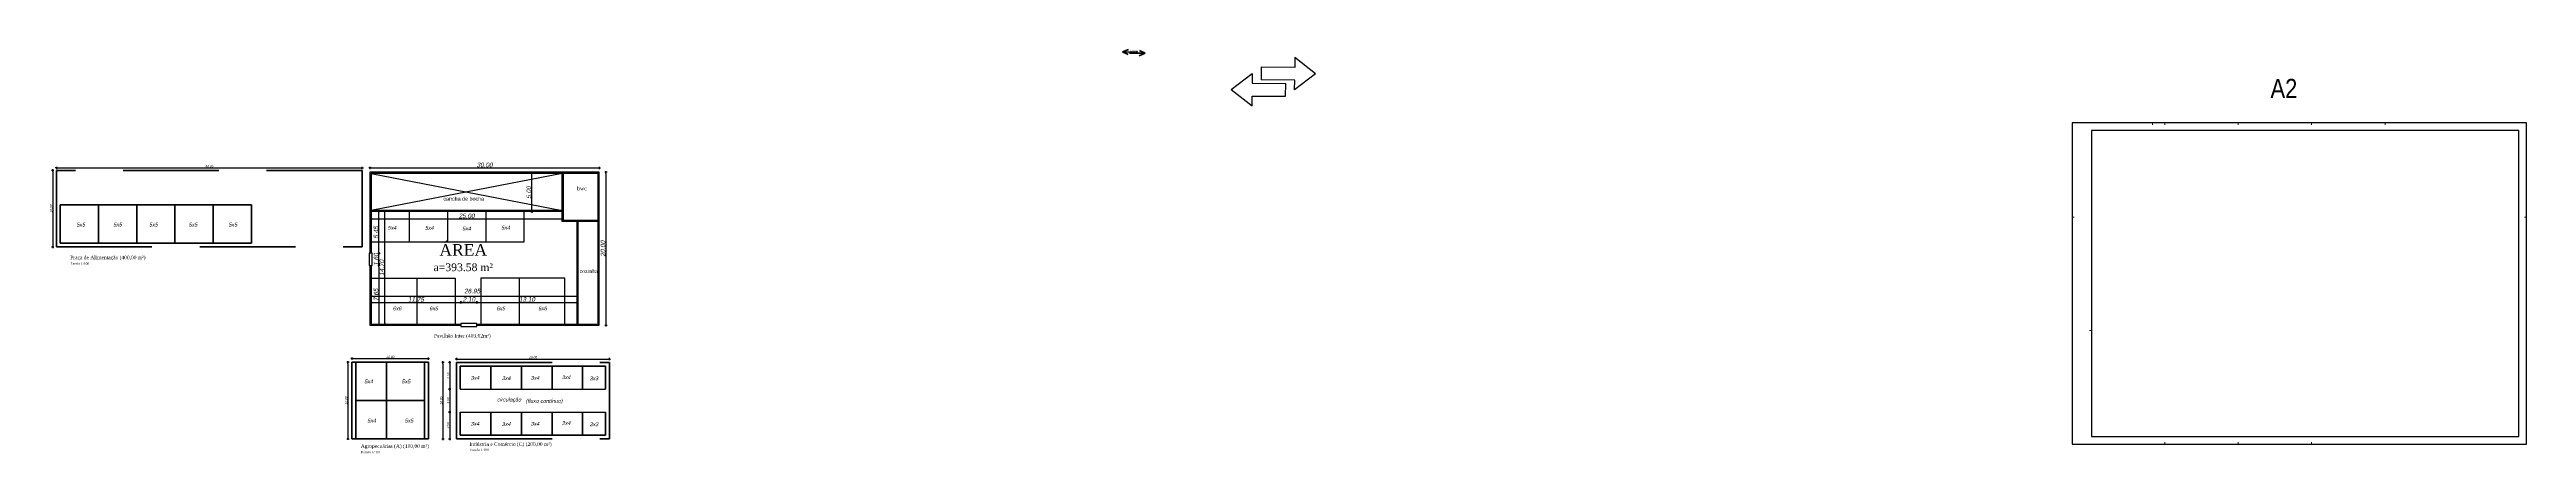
# Model space of a CAD drawing. Header units: metres. Extents: x 2113 to 5678, y -2764 to 956.
# Drawn here: x 3999.4 to 4323.4, y -1654.8 to -1602 of the extents above; entities that cross this region are included whole.
import ezdxf

# ---------------------------------------------------------------- set-up
doc = ezdxf.new("R2010")
doc.units = ezdxf.units.M
doc.header["$MEASUREMENT"] = 0
doc.linetypes.add('DASHED2', pattern=[0.375, 0.25, -0.125])
for name, color, linetype in [('COTASOK', 1, 'Continuous'), ('HACHURAS', 8, 'Continuous'), ('PAREDE', 7, 'Continuous'), ('TELHADO', 6, 'Continuous'), ('TextoÁreas', 7, 'Continuous')]:
    doc.layers.add(name, color=color, linetype=linetype)
doc.layers.add('Marcas Prancha', color=254, linetype='Continuous', lineweight=5)
doc.styles.add('JEF', font='times.ttf', dxfattribs={"height": 0.3})
doc.styles.add('ROMANS', font='romans.shx')
doc.styles.get("Standard").update_dxf_attribs({"font": 'arial.ttf'})
doc.styles.add('TimesNewRoman', font='times.ttf')
doc.styles.add('util2000', font='arial.ttf', dxfattribs={"oblique": 12.000028})
doc.dimstyles.new('int_1-50_m_MS_50', dxfattribs={"dimscale": 0.05, "dimtxt": 3, "dimasz": 1.5, "dimexe": 1, "dimexo": 0, "dimgap": 0.75, "dimtad": 1, "dimzin": 1, "dimdsep": 46, "dimtxsty": 'util2000', "dimblk": '_U2_SETA01', "dimcen": 1.5, "dimse1": 1, "dimse2": 1, "dimclrd": 1, "dimclre": 1, "dimclrt": 1, "dimazin": 3, "dimtfac": 1, "dimtix": 1, "dimtmove": 1, "dimatfit": 3, "dimldrblk": '_U2_SETA02', "dimfxl": 1, "dimtzin": 12, "dimarcsym": 0})

# ---------------------------------------------------------------- blocks, each defined once
blk = doc.blocks.new('_U2_SETA01')
at = {"color": 0}
for p, q in [((-1, 0), (1, 0)), ((0, -1), (0, 1))]:
    blk.add_line(p, q, dxfattribs=at)
blk.add_line((-0.5, -0.5), (0.5, 0.5))
blk = doc.blocks.new('*D341')
at = {"layer": 'Defpoints', "color": 0, "ltscale": 0.3, "transparency": 16777216}
for p in [(4041.31, -1618.04), (4071.32, -1617.47), (4071.32, -1618.04)]:
    blk.add_point(p, dxfattribs=at)
at = {"layer": 'PAREDE', "color": 1, "lineweight": -2, "ltscale": 0.3, "transparency": 16777216}
blk.add_line((4041.46, -1617.47), (4071.17, -1617.47), dxfattribs=at)
at = {"layer": 'PAREDE', "color": 1, "lineweight": -2, "ltscale": 0.3, "transparency": 16777216, "xscale": 0.15, "yscale": 0.15, "zscale": 0.15, "rotation": 180}
blk.add_blockref('_U2_SETA01', (4041.31, -1617.47), dxfattribs=at)
at = {"layer": 'PAREDE', "color": 1, "lineweight": -2, "ltscale": 0.3, "transparency": 16777216, "xscale": 0.15, "yscale": 0.15, "zscale": 0.15}
blk.add_blockref('_U2_SETA01', (4071.32, -1617.47), dxfattribs=at)
at = {"layer": 'PAREDE', "color": 1, "ltscale": 0.3, "transparency": 16777216, "insert": (4056.32, -1617.09), "char_height": 0.3, "attachment_point": 5, "style": 'util2000'}
blk.add_mtext('{\\H2x;30.00}', dxfattribs=at)
blk = doc.blocks.new('_U2_SETA02')
blk.add_solid([(-1, -0.2), (0, 0), (-1, 0.2)])
blk = doc.blocks.new('*D515')
at = {"layer": 'Defpoints', "color": 0, "ltscale": 0.3, "transparency": 16777216}
for p in [(4041.62, -1630.24), (4041.46, -1637.89), (4042.5, -1637.89)]:
    blk.add_point(p, dxfattribs=at)
at = {"layer": 'PAREDE', "color": 1, "lineweight": -2, "ltscale": 0.3, "transparency": 16777216}
blk.add_line((4042.5, -1630.39), (4042.5, -1637.74), dxfattribs=at)
at = {"layer": 'PAREDE', "color": 1, "lineweight": -2, "ltscale": 0.3, "transparency": 16777216, "xscale": 0.15, "yscale": 0.15, "zscale": 0.15}
for p, rotation in [((4042.5, -1630.24), 90), ((4042.5, -1637.89), 270)]:
    blk.add_blockref('_U2_SETA01', p, dxfattribs=dict(at, rotation=rotation))
at = {"layer": 'PAREDE', "color": 1, "ltscale": 0.3, "transparency": 16777216, "insert": (4042.12, -1634.07), "char_height": 0.3, "attachment_point": 5, "rotation": 90, "style": 'util2000'}
blk.add_mtext('{\\H2x;7.65}', dxfattribs=at)
blk = doc.blocks.new('*D516')
at = {"layer": 'Defpoints', "color": 0, "ltscale": 0.3, "transparency": 16777216}
for p in [(4041.62, -1628.64), (4042.5, -1628.64), (4041.62, -1630.24)]:
    blk.add_point(p, dxfattribs=at)
at = {"layer": 'PAREDE', "color": 1, "lineweight": -2, "ltscale": 0.3, "transparency": 16777216}
for p, q in [((4042.5, -1628.49), (4042.5, -1628.34)), ((4042.5, -1630.24), (4042.5, -1628.64)), ((4042.5, -1630.39), (4042.5, -1630.54))]:
    blk.add_line(p, q, dxfattribs=at)
at = {"layer": 'PAREDE', "color": 1, "lineweight": -2, "ltscale": 0.3, "transparency": 16777216, "xscale": 0.15, "yscale": 0.15, "zscale": 0.15}
for p, rotation in [((4042.5, -1628.64), 270), ((4042.5, -1630.24), 90)]:
    blk.add_blockref('_U2_SETA01', p, dxfattribs=dict(at, rotation=rotation))
at = {"layer": 'PAREDE', "color": 1, "ltscale": 0.3, "transparency": 16777216, "insert": (4042.12, -1629.44), "char_height": 0.3, "attachment_point": 5, "rotation": 90, "style": 'util2000'}
blk.add_mtext('{\\H2x;1.60}', dxfattribs=at)
blk = doc.blocks.new('*D517')
at = {"layer": 'Defpoints', "color": 0, "ltscale": 0.3, "transparency": 16777216}
for p in [(4041.62, -1623.19), (4042.5, -1623.19), (4041.62, -1628.64)]:
    blk.add_point(p, dxfattribs=at)
at = {"layer": 'PAREDE', "color": 1, "lineweight": -2, "ltscale": 0.3, "transparency": 16777216}
blk.add_line((4042.5, -1628.49), (4042.5, -1623.34), dxfattribs=at)
at = {"layer": 'PAREDE', "color": 1, "lineweight": -2, "ltscale": 0.3, "transparency": 16777216, "xscale": 0.15, "yscale": 0.15, "zscale": 0.15}
for p, rotation in [((4042.5, -1623.19), 90), ((4042.5, -1628.64), 270)]:
    blk.add_blockref('_U2_SETA01', p, dxfattribs=dict(at, rotation=rotation))
at = {"layer": 'PAREDE', "color": 1, "ltscale": 0.3, "transparency": 16777216, "insert": (4042.12, -1625.92), "char_height": 0.3, "attachment_point": 5, "rotation": 90, "style": 'util2000'}
blk.add_mtext('{\\H2x;5.45}', dxfattribs=at)
blk = doc.blocks.new('*D342')
at = {"layer": 'Defpoints', "color": 0, "ltscale": 0.3, "transparency": 16777216}
for p in [(4071.32, -1618.04), (4071.35, -1638.04), (4072.18, -1638.04)]:
    blk.add_point(p, dxfattribs=at)
at = {"layer": 'PAREDE', "color": 1, "lineweight": -2, "ltscale": 0.3, "transparency": 16777216}
blk.add_line((4072.18, -1618.19), (4072.18, -1637.89), dxfattribs=at)
at = {"layer": 'PAREDE', "color": 1, "lineweight": -2, "ltscale": 0.3, "transparency": 16777216, "xscale": 0.15, "yscale": 0.15, "zscale": 0.15}
for p, rotation in [((4072.18, -1618.04), 90), ((4072.18, -1638.04), 270)]:
    blk.add_blockref('_U2_SETA01', p, dxfattribs=dict(at, rotation=rotation))
at = {"layer": 'PAREDE', "color": 1, "ltscale": 0.3, "transparency": 16777216, "insert": (4071.8, -1628.04), "char_height": 0.3, "attachment_point": 5, "rotation": 90, "style": 'util2000'}
blk.add_mtext('{\\H2x;20.00}', dxfattribs=at)
blk = doc.blocks.new('*D518')
at = {"layer": 'Defpoints', "color": 0, "ltscale": 0.3, "transparency": 16777216}
for p in [(4062.48, -1618.19), (4062.94, -1618.19), (4062.94, -1623.19)]:
    blk.add_point(p, dxfattribs=at)
at = {"layer": 'PAREDE', "color": 1, "lineweight": -2, "ltscale": 0.3, "transparency": 16777216}
blk.add_line((4062.48, -1623.04), (4062.48, -1618.34), dxfattribs=at)
at = {"layer": 'PAREDE', "color": 1, "lineweight": -2, "ltscale": 0.3, "transparency": 16777216, "xscale": 0.15, "yscale": 0.15, "zscale": 0.15}
for p, rotation in [((4062.48, -1618.19), 90), ((4062.48, -1623.19), 270)]:
    blk.add_blockref('_U2_SETA01', p, dxfattribs=dict(at, rotation=rotation))
at = {"layer": 'PAREDE', "color": 1, "ltscale": 0.3, "transparency": 16777216, "insert": (4062.1, -1620.69), "char_height": 0.3, "attachment_point": 5, "rotation": 90, "style": 'util2000'}
blk.add_mtext('{\\H2x;5.00}', dxfattribs=at)
blk = doc.blocks.new('*D343')
at = {"layer": 'Defpoints', "color": 0, "ltscale": 0.3, "transparency": 16777216}
for p in [(4053.21, -1635.02), (4055.31, -1635.02), (4055.31, -1635.06)]:
    blk.add_point(p, dxfattribs=at)
at = {"layer": 'PAREDE', "color": 1, "lineweight": -2, "ltscale": 0.3, "transparency": 16777216}
blk.add_line((4053.36, -1635.06), (4055.16, -1635.06), dxfattribs=at)
at = {"layer": 'PAREDE', "color": 1, "lineweight": -2, "ltscale": 0.3, "transparency": 16777216, "xscale": 0.15, "yscale": 0.15, "zscale": 0.15, "rotation": 180}
blk.add_blockref('_U2_SETA01', (4053.21, -1635.06), dxfattribs=at)
at = {"layer": 'PAREDE', "color": 1, "lineweight": -2, "ltscale": 0.3, "transparency": 16777216, "xscale": 0.15, "yscale": 0.15, "zscale": 0.15}
blk.add_blockref('_U2_SETA01', (4055.31, -1635.06), dxfattribs=at)
at = {"layer": 'PAREDE', "color": 1, "ltscale": 0.3, "transparency": 16777216, "insert": (4054.26, -1634.67), "char_height": 0.3, "attachment_point": 5, "style": 'util2000'}
blk.add_mtext('{\\H2x;2.10}', dxfattribs=at)
blk = doc.blocks.new('*D344')
at = {"layer": 'Defpoints', "color": 0, "ltscale": 0.3, "transparency": 16777216}
for p in [(4043.25, -1623.19), (4044.04, -1623.19), (4044.04, -1637.89)]:
    blk.add_point(p, dxfattribs=at)
at = {"layer": 'PAREDE', "color": 1, "lineweight": -2, "ltscale": 0.3, "transparency": 16777216}
blk.add_line((4043.25, -1637.74), (4043.25, -1623.34), dxfattribs=at)
at = {"layer": 'PAREDE', "color": 1, "lineweight": -2, "ltscale": 0.3, "transparency": 16777216, "xscale": 0.15, "yscale": 0.15, "zscale": 0.15}
for p, rotation in [((4043.25, -1623.19), 90), ((4043.25, -1637.89), 270)]:
    blk.add_blockref('_U2_SETA01', p, dxfattribs=dict(at, rotation=rotation))
at = {"layer": 'PAREDE', "color": 1, "ltscale": 0.3, "transparency": 16777216, "insert": (4042.87, -1630.54), "char_height": 0.3, "attachment_point": 5, "rotation": 90, "style": 'util2000'}
blk.add_mtext('{\\H2x;14.70}', dxfattribs=at)
blk = doc.blocks.new('*D345')
at = {"layer": 'Defpoints', "color": 0, "ltscale": 0.3, "transparency": 16777216}
for p in [(4041.46, -1634.58), (4053.21, -1635.06), (4053.21, -1637.8)]:
    blk.add_point(p, dxfattribs=at)
at = {"layer": 'PAREDE', "color": 1, "lineweight": -2, "ltscale": 0.3, "transparency": 16777216}
blk.add_line((4041.61, -1635.06), (4053.06, -1635.06), dxfattribs=at)
at = {"layer": 'PAREDE', "color": 1, "lineweight": -2, "ltscale": 0.3, "transparency": 16777216, "xscale": 0.15, "yscale": 0.15, "zscale": 0.15, "rotation": 180}
blk.add_blockref('_U2_SETA01', (4041.46, -1635.06), dxfattribs=at)
at = {"layer": 'PAREDE', "color": 1, "lineweight": -2, "ltscale": 0.3, "transparency": 16777216, "xscale": 0.15, "yscale": 0.15, "zscale": 0.15}
blk.add_blockref('_U2_SETA01', (4053.21, -1635.06), dxfattribs=at)
at = {"layer": 'PAREDE', "color": 1, "ltscale": 0.3, "transparency": 16777216, "insert": (4047.34, -1634.67), "char_height": 0.3, "attachment_point": 5, "style": 'util2000'}
blk.add_mtext('{\\H2x;11.75}', dxfattribs=at)
blk = doc.blocks.new('*D346')
at = {"layer": 'Defpoints', "color": 0, "ltscale": 0.3, "transparency": 16777216}
for p in [(4068.41, -1635.06), (4055.31, -1637.8), (4068.41, -1637.24)]:
    blk.add_point(p, dxfattribs=at)
at = {"layer": 'PAREDE', "color": 1, "lineweight": -2, "ltscale": 0.3, "transparency": 16777216}
blk.add_line((4055.46, -1635.06), (4068.26, -1635.06), dxfattribs=at)
at = {"layer": 'PAREDE', "color": 1, "lineweight": -2, "ltscale": 0.3, "transparency": 16777216, "xscale": 0.15, "yscale": 0.15, "zscale": 0.15, "rotation": 180}
blk.add_blockref('_U2_SETA01', (4055.31, -1635.06), dxfattribs=at)
at = {"layer": 'PAREDE', "color": 1, "lineweight": -2, "ltscale": 0.3, "transparency": 16777216, "xscale": 0.15, "yscale": 0.15, "zscale": 0.15}
blk.add_blockref('_U2_SETA01', (4068.41, -1635.06), dxfattribs=at)
at = {"layer": 'PAREDE', "color": 1, "ltscale": 0.3, "transparency": 16777216, "insert": (4061.86, -1634.67), "char_height": 0.3, "attachment_point": 5, "style": 'util2000'}
blk.add_mtext('{\\H2x;13.10}', dxfattribs=at)
blk = doc.blocks.new('*D347')
at = {"layer": 'Defpoints', "color": 0, "ltscale": 0.3, "transparency": 16777216}
for p in [(4041.46, -1634.51), (4068.41, -1634.24), (4068.41, -1634.51)]:
    blk.add_point(p, dxfattribs=at)
at = {"layer": 'PAREDE', "color": 1, "lineweight": -2, "ltscale": 0.3, "transparency": 16777216}
blk.add_line((4041.61, -1634.24), (4068.26, -1634.24), dxfattribs=at)
at = {"layer": 'PAREDE', "color": 1, "lineweight": -2, "ltscale": 0.3, "transparency": 16777216, "xscale": 0.15, "yscale": 0.15, "zscale": 0.15, "rotation": 180}
blk.add_blockref('_U2_SETA01', (4041.46, -1634.24), dxfattribs=at)
at = {"layer": 'PAREDE', "color": 1, "lineweight": -2, "ltscale": 0.3, "transparency": 16777216, "xscale": 0.15, "yscale": 0.15, "zscale": 0.15}
blk.add_blockref('_U2_SETA01', (4068.41, -1634.24), dxfattribs=at)
at = {"layer": 'PAREDE', "color": 1, "ltscale": 0.3, "transparency": 16777216, "insert": (4054.69, -1633.58), "char_height": 0.3, "attachment_point": 5, "style": 'util2000'}
blk.add_mtext('{\\H2x;26.95}', dxfattribs=at)
blk = doc.blocks.new('*D348')
at = {"layer": 'Defpoints', "color": 0, "ltscale": 0.3, "transparency": 16777216}
for p in [(4041.46, -1623.19), (4066.46, -1623.19), (4066.46, -1624.14)]:
    blk.add_point(p, dxfattribs=at)
at = {"layer": 'PAREDE', "color": 1, "lineweight": -2, "ltscale": 0.3, "transparency": 16777216}
blk.add_line((4041.61, -1624.14), (4066.31, -1624.14), dxfattribs=at)
at = {"layer": 'PAREDE', "color": 1, "lineweight": -2, "ltscale": 0.3, "transparency": 16777216, "xscale": 0.15, "yscale": 0.15, "zscale": 0.15, "rotation": 180}
blk.add_blockref('_U2_SETA01', (4041.46, -1624.14), dxfattribs=at)
at = {"layer": 'PAREDE', "color": 1, "lineweight": -2, "ltscale": 0.3, "transparency": 16777216, "xscale": 0.15, "yscale": 0.15, "zscale": 0.15}
blk.add_blockref('_U2_SETA01', (4066.46, -1624.14), dxfattribs=at)
at = {"layer": 'PAREDE', "color": 1, "ltscale": 0.3, "transparency": 16777216, "insert": (4053.96, -1623.76), "char_height": 0.3, "attachment_point": 5, "style": 'util2000'}
blk.add_mtext('{\\H2x;25.00}', dxfattribs=at)
blk = doc.blocks.new('*D349')
at = {"layer": 'Defpoints', "color": 0, "ltscale": 0.3, "transparency": 16777216}
for p in [(4000.31, -1617.8), (4040.31, -1617.47), (4040.31, -1617.47)]:
    blk.add_point(p, dxfattribs=at)
at = {"layer": 'PAREDE', "color": 1, "lineweight": -2, "ltscale": 0.3, "transparency": 16777216}
blk.add_line((4000.46, -1617.47), (4040.16, -1617.47), dxfattribs=at)
at = {"layer": 'PAREDE', "color": 1, "lineweight": -2, "ltscale": 0.3, "transparency": 16777216, "xscale": 0.15, "yscale": 0.15, "zscale": 0.15, "rotation": 180}
blk.add_blockref('_U2_SETA01', (4000.31, -1617.47), dxfattribs=at)
at = {"layer": 'PAREDE', "color": 1, "lineweight": -2, "ltscale": 0.3, "transparency": 16777216, "xscale": 0.15, "yscale": 0.15, "zscale": 0.15}
blk.add_blockref('_U2_SETA01', (4040.31, -1617.47), dxfattribs=at)
at = {"layer": 'PAREDE', "color": 1, "ltscale": 0.3, "transparency": 16777216, "insert": (4020.31, -1617.24), "char_height": 0.3, "attachment_point": 5, "style": 'util2000'}
blk.add_mtext('40.00', dxfattribs=at)
blk = doc.blocks.new('*D350')
at = {"layer": 'Defpoints', "color": 0, "ltscale": 0.3, "transparency": 16777216}
for p in [(4000.31, -1617.8), (3999.84, -1627.8), (4000.31, -1627.8)]:
    blk.add_point(p, dxfattribs=at)
at = {"layer": 'PAREDE', "color": 1, "lineweight": -2, "ltscale": 0.3, "transparency": 16777216}
blk.add_line((3999.84, -1617.95), (3999.84, -1627.65), dxfattribs=at)
at = {"layer": 'PAREDE', "color": 1, "lineweight": -2, "ltscale": 0.3, "transparency": 16777216, "xscale": 0.15, "yscale": 0.15, "zscale": 0.15}
for p, rotation in [((3999.84, -1617.8), 90), ((3999.84, -1627.8), 270)]:
    blk.add_blockref('_U2_SETA01', p, dxfattribs=dict(at, rotation=rotation))
at = {"layer": 'PAREDE', "color": 1, "ltscale": 0.3, "transparency": 16777216, "insert": (3999.61, -1622.8), "char_height": 0.3, "attachment_point": 5, "rotation": 90, "style": 'util2000'}
blk.add_mtext('10.00', dxfattribs=at)
blk = doc.blocks.new('*D385')
at = {"layer": 'Defpoints', "color": 0, "ltscale": 0.3, "transparency": 16777216}
for p in [(4038.96, -1642.89), (4048.96, -1642.41), (4048.96, -1642.89)]:
    blk.add_point(p, dxfattribs=at)
at = {"layer": 'PAREDE', "color": 1, "lineweight": -2, "ltscale": 0.3, "transparency": 16777216}
blk.add_line((4039.11, -1642.41), (4048.81, -1642.41), dxfattribs=at)
at = {"layer": 'PAREDE', "color": 1, "lineweight": -2, "ltscale": 0.3, "transparency": 16777216, "xscale": 0.15, "yscale": 0.15, "zscale": 0.15, "rotation": 180}
blk.add_blockref('_U2_SETA01', (4038.96, -1642.41), dxfattribs=at)
at = {"layer": 'PAREDE', "color": 1, "lineweight": -2, "ltscale": 0.3, "transparency": 16777216, "xscale": 0.15, "yscale": 0.15, "zscale": 0.15}
blk.add_blockref('_U2_SETA01', (4048.96, -1642.41), dxfattribs=at)
at = {"layer": 'PAREDE', "color": 1, "ltscale": 0.3, "transparency": 16777216, "insert": (4043.96, -1642.18), "char_height": 0.3, "attachment_point": 5, "style": 'util2000'}
blk.add_mtext('10.00', dxfattribs=at)
blk = doc.blocks.new('*D386')
at = {"layer": 'Defpoints', "color": 0, "ltscale": 0.3, "transparency": 16777216}
for p in [(4038.96, -1642.89), (4038.43, -1652.89), (4038.96, -1652.89)]:
    blk.add_point(p, dxfattribs=at)
at = {"layer": 'PAREDE', "color": 1, "lineweight": -2, "ltscale": 0.3, "transparency": 16777216}
blk.add_line((4038.43, -1643.04), (4038.43, -1652.74), dxfattribs=at)
at = {"layer": 'PAREDE', "color": 1, "lineweight": -2, "ltscale": 0.3, "transparency": 16777216, "xscale": 0.15, "yscale": 0.15, "zscale": 0.15}
for p, rotation in [((4038.43, -1642.89), 90), ((4038.43, -1652.89), 270)]:
    blk.add_blockref('_U2_SETA01', p, dxfattribs=dict(at, rotation=rotation))
at = {"layer": 'PAREDE', "color": 1, "ltscale": 0.3, "transparency": 16777216, "insert": (4038.21, -1647.89), "char_height": 0.3, "attachment_point": 5, "rotation": 90, "style": 'util2000'}
blk.add_mtext('10.00', dxfattribs=at)
blk = doc.blocks.new('*D522')
at = {"layer": 'Defpoints', "color": 0, "ltscale": 0.3, "transparency": 16777216}
for p in [(4052.63, -1642.91), (4072.63, -1642.46), (4072.63, -1642.91)]:
    blk.add_point(p, dxfattribs=at)
at = {"layer": 'PAREDE', "color": 1, "lineweight": -2, "ltscale": 0.3, "transparency": 16777216}
blk.add_line((4052.78, -1642.46), (4072.48, -1642.46), dxfattribs=at)
at = {"layer": 'PAREDE', "color": 1, "lineweight": -2, "ltscale": 0.3, "transparency": 16777216, "xscale": 0.15, "yscale": 0.15, "zscale": 0.15, "rotation": 180}
blk.add_blockref('_U2_SETA01', (4052.63, -1642.46), dxfattribs=at)
at = {"layer": 'PAREDE', "color": 1, "lineweight": -2, "ltscale": 0.3, "transparency": 16777216, "xscale": 0.15, "yscale": 0.15, "zscale": 0.15}
blk.add_blockref('_U2_SETA01', (4072.63, -1642.46), dxfattribs=at)
at = {"layer": 'PAREDE', "color": 1, "ltscale": 0.3, "transparency": 16777216, "insert": (4062.63, -1642.23), "char_height": 0.3, "attachment_point": 5, "style": 'util2000'}
blk.add_mtext('20.00', dxfattribs=at)
blk = doc.blocks.new('*D387')
at = {"layer": 'Defpoints', "color": 0, "ltscale": 0.3, "transparency": 16777216}
for p in [(4052.61, -1642.91), (4050.87, -1652.91), (4052.95, -1652.91)]:
    blk.add_point(p, dxfattribs=at)
at = {"layer": 'PAREDE', "color": 1, "lineweight": -2, "ltscale": 0.3, "transparency": 16777216}
blk.add_line((4050.87, -1643.06), (4050.87, -1652.76), dxfattribs=at)
at = {"layer": 'PAREDE', "color": 1, "lineweight": -2, "ltscale": 0.3, "transparency": 16777216, "xscale": 0.15, "yscale": 0.15, "zscale": 0.15}
for p, rotation in [((4050.87, -1642.91), 90), ((4050.87, -1652.91), 270)]:
    blk.add_blockref('_U2_SETA01', p, dxfattribs=dict(at, rotation=rotation))
at = {"layer": 'PAREDE', "color": 1, "ltscale": 0.3, "transparency": 16777216, "insert": (4050.64, -1647.91), "char_height": 0.3, "attachment_point": 5, "rotation": 90, "style": 'util2000'}
blk.add_mtext('10.00', dxfattribs=at)
blk = doc.blocks.new('*D388')
at = {"layer": 'Defpoints', "color": 0, "ltscale": 0.3, "transparency": 16777216}
for p in [(4052.64, -1642.91), (4051.76, -1646.41), (4052.49, -1646.41)]:
    blk.add_point(p, dxfattribs=at)
at = {"layer": 'PAREDE', "color": 1, "lineweight": -2, "ltscale": 0.3, "transparency": 16777216}
blk.add_line((4051.76, -1643.06), (4051.76, -1646.26), dxfattribs=at)
at = {"layer": 'PAREDE', "color": 1, "lineweight": -2, "ltscale": 0.3, "transparency": 16777216, "xscale": 0.15, "yscale": 0.15, "zscale": 0.15}
for p, rotation in [((4051.76, -1642.91), 90), ((4051.76, -1646.41), 270)]:
    blk.add_blockref('_U2_SETA01', p, dxfattribs=dict(at, rotation=rotation))
at = {"layer": 'PAREDE', "color": 1, "ltscale": 0.3, "transparency": 16777216, "insert": (4051.53, -1644.66), "char_height": 0.3, "attachment_point": 5, "rotation": 90, "style": 'util2000'}
blk.add_mtext('3.50', dxfattribs=at)
blk = doc.blocks.new('*D389')
at = {"layer": 'Defpoints', "color": 0, "ltscale": 0.3, "transparency": 16777216}
for p in [(4052.49, -1646.41), (4051.76, -1649.41), (4052.42, -1649.41)]:
    blk.add_point(p, dxfattribs=at)
at = {"layer": 'PAREDE', "color": 1, "lineweight": -2, "ltscale": 0.3, "transparency": 16777216}
blk.add_line((4051.76, -1646.56), (4051.76, -1649.26), dxfattribs=at)
at = {"layer": 'PAREDE', "color": 1, "lineweight": -2, "ltscale": 0.3, "transparency": 16777216, "xscale": 0.15, "yscale": 0.15, "zscale": 0.15}
for p, rotation in [((4051.76, -1646.41), 90), ((4051.76, -1649.41), 270)]:
    blk.add_blockref('_U2_SETA01', p, dxfattribs=dict(at, rotation=rotation))
at = {"layer": 'PAREDE', "color": 1, "ltscale": 0.3, "transparency": 16777216, "insert": (4051.53, -1647.91), "char_height": 0.3, "attachment_point": 5, "rotation": 90, "style": 'util2000'}
blk.add_mtext('3.00', dxfattribs=at)
blk = doc.blocks.new('*D390')
at = {"layer": 'Defpoints', "color": 0, "ltscale": 0.3, "transparency": 16777216}
for p in [(4052.42, -1649.41), (4051.76, -1652.91), (4052.36, -1652.91)]:
    blk.add_point(p, dxfattribs=at)
at = {"layer": 'PAREDE', "color": 1, "lineweight": -2, "ltscale": 0.3, "transparency": 16777216}
blk.add_line((4051.76, -1649.56), (4051.76, -1652.76), dxfattribs=at)
at = {"layer": 'PAREDE', "color": 1, "lineweight": -2, "ltscale": 0.3, "transparency": 16777216, "xscale": 0.15, "yscale": 0.15, "zscale": 0.15}
for p, rotation in [((4051.76, -1649.41), 90), ((4051.76, -1652.91), 270)]:
    blk.add_blockref('_U2_SETA01', p, dxfattribs=dict(at, rotation=rotation))
at = {"layer": 'PAREDE', "color": 1, "ltscale": 0.3, "transparency": 16777216, "insert": (4051.53, -1651.16), "char_height": 0.3, "attachment_point": 5, "rotation": 90, "style": 'util2000'}
blk.add_mtext('3.50', dxfattribs=at)
blk = doc.blocks.new('*D391')
at = {"layer": 'Defpoints', "color": 0, "ltscale": 0.3, "transparency": 16777216}
for p in [(4052.63, -1642.91), (4072.63, -1642.46), (4072.63, -1642.91)]:
    blk.add_point(p, dxfattribs=at)
at = {"layer": 'PAREDE', "color": 1, "lineweight": -2, "ltscale": 0.3, "transparency": 16777216}
blk.add_line((4052.78, -1642.46), (4072.48, -1642.46), dxfattribs=at)
at = {"layer": 'PAREDE', "color": 1, "lineweight": -2, "ltscale": 0.3, "transparency": 16777216, "xscale": 0.15, "yscale": 0.15, "zscale": 0.15, "rotation": 180}
blk.add_blockref('_U2_SETA01', (4052.63, -1642.46), dxfattribs=at)
at = {"layer": 'PAREDE', "color": 1, "lineweight": -2, "ltscale": 0.3, "transparency": 16777216, "xscale": 0.15, "yscale": 0.15, "zscale": 0.15}
blk.add_blockref('_U2_SETA01', (4072.63, -1642.46), dxfattribs=at)
at = {"layer": 'PAREDE', "color": 1, "ltscale": 0.3, "transparency": 16777216, "insert": (4062.63, -1642.23), "char_height": 0.3, "attachment_point": 5, "style": 'util2000'}
blk.add_mtext('20.00', dxfattribs=at)
blk = doc.blocks.new('*D392')
at = {"layer": 'Defpoints', "color": 0, "ltscale": 0.3, "transparency": 16777216}
for p in [(4052.61, -1642.91), (4050.87, -1652.91), (4052.95, -1652.91)]:
    blk.add_point(p, dxfattribs=at)
at = {"layer": 'PAREDE', "color": 1, "lineweight": -2, "ltscale": 0.3, "transparency": 16777216}
blk.add_line((4050.87, -1643.06), (4050.87, -1652.76), dxfattribs=at)
at = {"layer": 'PAREDE', "color": 1, "lineweight": -2, "ltscale": 0.3, "transparency": 16777216, "xscale": 0.15, "yscale": 0.15, "zscale": 0.15}
for p, rotation in [((4050.87, -1642.91), 90), ((4050.87, -1652.91), 270)]:
    blk.add_blockref('_U2_SETA01', p, dxfattribs=dict(at, rotation=rotation))
at = {"layer": 'PAREDE', "color": 1, "ltscale": 0.3, "transparency": 16777216, "insert": (4050.64, -1647.91), "char_height": 0.3, "attachment_point": 5, "rotation": 90, "style": 'util2000'}
blk.add_mtext('10.00', dxfattribs=at)
blk = doc.blocks.new('*D393')
at = {"layer": 'Defpoints', "color": 0, "ltscale": 0.3, "transparency": 16777216}
for p in [(4052.64, -1642.91), (4051.76, -1646.41), (4052.49, -1646.41)]:
    blk.add_point(p, dxfattribs=at)
at = {"layer": 'PAREDE', "color": 1, "lineweight": -2, "ltscale": 0.3, "transparency": 16777216}
blk.add_line((4051.76, -1643.06), (4051.76, -1646.26), dxfattribs=at)
at = {"layer": 'PAREDE', "color": 1, "lineweight": -2, "ltscale": 0.3, "transparency": 16777216, "xscale": 0.15, "yscale": 0.15, "zscale": 0.15}
for p, rotation in [((4051.76, -1642.91), 90), ((4051.76, -1646.41), 270)]:
    blk.add_blockref('_U2_SETA01', p, dxfattribs=dict(at, rotation=rotation))
at = {"layer": 'PAREDE', "color": 1, "ltscale": 0.3, "transparency": 16777216, "insert": (4051.53, -1644.66), "char_height": 0.3, "attachment_point": 5, "rotation": 90, "style": 'util2000'}
blk.add_mtext('3.50', dxfattribs=at)
blk = doc.blocks.new('*D394')
at = {"layer": 'Defpoints', "color": 0, "ltscale": 0.3, "transparency": 16777216}
for p in [(4052.49, -1646.41), (4051.76, -1649.41), (4052.42, -1649.41)]:
    blk.add_point(p, dxfattribs=at)
at = {"layer": 'PAREDE', "color": 1, "lineweight": -2, "ltscale": 0.3, "transparency": 16777216}
blk.add_line((4051.76, -1646.56), (4051.76, -1649.26), dxfattribs=at)
at = {"layer": 'PAREDE', "color": 1, "lineweight": -2, "ltscale": 0.3, "transparency": 16777216, "xscale": 0.15, "yscale": 0.15, "zscale": 0.15}
for p, rotation in [((4051.76, -1646.41), 90), ((4051.76, -1649.41), 270)]:
    blk.add_blockref('_U2_SETA01', p, dxfattribs=dict(at, rotation=rotation))
at = {"layer": 'PAREDE', "color": 1, "ltscale": 0.3, "transparency": 16777216, "insert": (4051.53, -1647.91), "char_height": 0.3, "attachment_point": 5, "rotation": 90, "style": 'util2000'}
blk.add_mtext('3.00', dxfattribs=at)
blk = doc.blocks.new('*D395')
at = {"layer": 'Defpoints', "color": 0, "ltscale": 0.3, "transparency": 16777216}
for p in [(4052.42, -1649.41), (4051.76, -1652.91), (4052.36, -1652.91)]:
    blk.add_point(p, dxfattribs=at)
at = {"layer": 'PAREDE', "color": 1, "lineweight": -2, "ltscale": 0.3, "transparency": 16777216}
blk.add_line((4051.76, -1649.56), (4051.76, -1652.76), dxfattribs=at)
at = {"layer": 'PAREDE', "color": 1, "lineweight": -2, "ltscale": 0.3, "transparency": 16777216, "xscale": 0.15, "yscale": 0.15, "zscale": 0.15}
for p, rotation in [((4051.76, -1649.41), 90), ((4051.76, -1652.91), 270)]:
    blk.add_blockref('_U2_SETA01', p, dxfattribs=dict(at, rotation=rotation))
at = {"layer": 'PAREDE', "color": 1, "ltscale": 0.3, "transparency": 16777216, "insert": (4051.53, -1651.16), "char_height": 0.3, "attachment_point": 5, "rotation": 90, "style": 'util2000'}
blk.add_mtext('3.50', dxfattribs=at)
blk = doc.blocks.new('Setaxr01')
for p, q in [((925, 175), (0, 175)), ((0, 175), (0, -175)), ((1500, 0), (925, 450)), ((925, 450), (925, 175)), ((1500, 0), (925, -450)), ((925, -175), (0, -175)), ((925, -450), (925, -175))]:
    blk.add_line(p, q)

msp = doc.modelspace()

# ---------------------------------------------------------------- linework, layer by layer
for p, q in [((4323.35, -1611.597), (4263.95, -1611.597)), ((4263.95, -1611.597), (4263.95, -1653.597)), ((4266.45, -1612.597), (4266.45, -1652.597)), ((4322.35, -1612.597), (4266.45, -1612.597)), ((4322.35, -1652.597), (4322.35, -1612.597)), ((4323.35, -1653.597), (4323.35, -1611.597)), ((4263.95, -1653.597), (4323.35, -1653.597)), ((4266.45, -1652.597), (4322.35, -1652.597))]:
    msp.add_line(p, q)
at = {"layer": 'HACHURAS'}
for p, q in [((4053.127, -1646.415), (4072.127, -1646.415)), ((4053.127, -1649.415), (4072.127, -1649.415))]:
    msp.add_line(p, q, dxfattribs=at)
at = {"layer": 'Marcas Prancha'}
for p, q in [((4274.45, -1611.597), (4274.45, -1611.847)), ((4276.05, -1611.847), (4276.05, -1611.597)), ((4285.65, -1611.847), (4285.65, -1611.597)), ((4295.25, -1611.847), (4295.25, -1611.597)), ((4304.85, -1611.847), (4304.85, -1611.597)), ((4264.2, -1623.897), (4263.95, -1623.897)), ((4323.35, -1623.897), (4323.1, -1623.897)), ((4266.2, -1638.747), (4266.45, -1638.747)), ((4276.05, -1653.597), (4276.05, -1653.347)), ((4285.65, -1653.597), (4285.65, -1653.347)), ((4295.25, -1653.597), (4295.25, -1653.347))]:
    msp.add_line(p, q, dxfattribs=at)
at = {"layer": 'PAREDE'}
for p, q in [((4041.314, -1618.04), (4041.314, -1628.64)), ((4071.314, -1618.04), (4041.314, -1618.04)), ((4041.464, -1618.19), (4041.464, -1628.64)), ((4071.164, -1618.19), (4041.464, -1618.19)), ((4041.464, -1618.19), (4066.464, -1623.04)), ((4066.464, -1618.19), (4041.464, -1623.04)), ((4066.464, -1624.49), (4066.464, -1618.19)), ((4066.614, -1624.34), (4066.614, -1618.19)), ((4071.164, -1637.89), (4071.164, -1618.19)), ((4071.314, -1638.04), (4071.314, -1618.04)), ((4066.464, -1623.04), (4041.464, -1623.04)), ((4066.464, -1623.04), (4041.464, -1623.04)), ((4066.464, -1623.19), (4041.464, -1623.19)), ((4066.464, -1623.19), (4041.464, -1623.19)), ((4046.464, -1623.19), (4046.464, -1627.19)), ((4051.464, -1623.19), (4051.464, -1627.19)), ((4056.464, -1623.19), (4056.464, -1627.19)), ((4061.464, -1623.19), (4061.464, -1627.19)), ((4071.164, -1624.49), (4066.464, -1624.49)), ((4071.164, -1624.34), (4066.614, -1624.34)), ((4068.41, -1637.89), (4068.41, -1624.49)), ((4068.56, -1637.89), (4068.56, -1624.49)), ((4061.464, -1627.19), (4041.464, -1627.19)), ((4041.314, -1630.24), (4041.314, -1638.04)), ((4041.464, -1630.24), (4041.464, -1637.89)), ((4041.464, -1631.89), (4052.464, -1631.89)), ((4047.464, -1631.89), (4047.464, -1637.89)), ((4052.464, -1631.89), (4052.464, -1637.89)), ((4055.814, -1631.89), (4055.814, -1637.89)), ((4066.814, -1631.89), (4055.814, -1631.89)), ((4060.814, -1631.89), (4060.814, -1637.89)), ((4066.814, -1637.89), (4066.814, -1631.89)), ((4041.314, -1638.04), (4053.214, -1638.04)), ((4041.464, -1637.89), (4053.214, -1637.89)), ((4055.314, -1637.89), (4071.164, -1637.89)), ((4055.314, -1638.04), (4071.314, -1638.04))]:
    msp.add_line(p, q, dxfattribs=at)
at = {"layer": 'PAREDE', "lineweight": 80}
for p, q in [((4000.81, -1622.3), (4025.81, -1622.3)), ((4000.81, -1622.3), (4000.81, -1627.3)), ((4005.81, -1622.3), (4005.81, -1627.3)), ((4010.81, -1622.3), (4010.81, -1627.3)), ((4015.81, -1622.3), (4015.81, -1627.3)), ((4020.81, -1622.3), (4020.81, -1627.3)), ((4025.81, -1622.3), (4025.81, -1627.3)), ((4000.81, -1627.3), (4025.81, -1627.3)), ((4039.463, -1642.886), (4039.463, -1652.886)), ((4043.463, -1642.886), (4043.463, -1652.886)), ((4048.463, -1642.886), (4048.463, -1652.886)), ((4053.127, -1643.415), (4053.127, -1646.415)), ((4053.127, -1643.415), (4072.127, -1643.415)), ((4057.127, -1643.415), (4057.127, -1646.415)), ((4061.127, -1643.415), (4061.127, -1646.415)), ((4065.127, -1643.415), (4065.127, -1646.415)), ((4069.127, -1643.415), (4069.127, -1646.415)), ((4072.127, -1643.415), (4072.127, -1646.415)), ((4039.463, -1647.886), (4048.463, -1647.886)), ((4053.127, -1649.415), (4053.127, -1652.415)), ((4057.127, -1649.415), (4057.127, -1652.415)), ((4061.127, -1649.415), (4061.127, -1652.415)), ((4065.127, -1649.415), (4065.127, -1652.415)), ((4069.127, -1649.415), (4069.127, -1652.415)), ((4072.127, -1649.415), (4072.127, -1652.415)), ((4053.127, -1652.415), (4072.127, -1652.415))]:
    msp.add_line(p, q, dxfattribs=at)
at = {"layer": 'PAREDE', "linetype": 'DASHED2', "lineweight": 80, "ltscale": 50}
for p, q in [((4052.627, -1642.915), (4052.627, -1652.915)), ((4052.627, -1642.915), (4072.627, -1642.915)), ((4072.627, -1642.915), (4072.627, -1652.915)), ((4052.627, -1652.915), (4072.627, -1652.915))]:
    msp.add_line(p, q, dxfattribs=at)
for points in [[(4000.31, -1627.8), (4040.31, -1627.8), (4040.31, -1617.8), (4000.31, -1617.8)], [(4038.963, -1652.886), (4048.963, -1652.886), (4048.963, -1642.886), (4038.963, -1642.886)]]:
    msp.add_lwpolyline(points, close=True, dxfattribs=at)
at = {"layer": 'PAREDE'}
for points in [[(4041.219, -1630.24), (4041.619, -1630.24), (4041.619, -1628.64), (4041.219, -1628.64)], [(4055.314, -1638.197), (4055.314, -1637.797), (4053.214, -1637.797), (4053.214, -1638.197)]]:
    msp.add_lwpolyline(points, close=True, dxfattribs=at)
at = {"layer": 'TELHADO', "lineweight": 40}
for p, q in [((4139.749, -1602.315), (4140.516, -1602.003)), ((4141.762, -1602.335), (4139.749, -1602.315)), ((4139.749, -1602.315), (4140.498, -1602.668)), ((4141.762, -1602.335), (4139.749, -1602.315)), ((4139.749, -1602.315), (4140.498, -1602.668)), ((4140.675, -1602.459), (4142.688, -1602.479)), ((4140.675, -1602.459), (4142.688, -1602.479)), ((4142.688, -1602.479), (4141.933, -1602.817)), ((4142.688, -1602.479), (4141.933, -1602.817)), ((4142.688, -1602.479), (4141.94, -1602.126)), ((4142.688, -1602.479), (4141.94, -1602.126))]:
    msp.add_line(p, q, dxfattribs=at)

# ---------------------------------------------------------------- block references
at = {"layer": 'TELHADO', "lineweight": 40, "xscale": 0.004741178336992526, "yscale": 0.004741178336992526, "zscale": 0.004741178336992526}
for p, rotation in [((4157.878, -1605.119), 359.5027525172589), ((4161.08, -1607.286), 179.5027525172589)]:
    msp.add_blockref('Setaxr01', p, dxfattribs=dict(at, rotation=rotation))

# ---------------------------------------------------------------- texts
at = {"insert": (4289.879, -1605.838), "char_height": 2.5, "attachment_point": 1}
msp.add_mtext_dynamic_manual_height_columns('{\\fDalelands Uncial Condensed|b0|i0|c0|p2;A2}', width=130.3098, gutter_width=12.5, heights=[0], dxfattribs=at)
at = {"layer": 'COTASOK', "style": 'JEF'}
for s, p in [('Praça de Alimentação (400,00 m²)', (4002.12, -1629.42)), ('Pavilhão Inter (403,62m²)', (4049.685, -1639.649)), ('Agropecuárias (A) (100,00 m²)', (4040.122, -1654.076)), ('Indústria e Comércio (C) (200,00 m²)', (4054.331, -1653.817))]:
    msp.add_text(s, height=0.46875, dxfattribs=at).set_placement(p)
at = {"layer": 'COTASOK', "attachment_point": 1, "style": 'JEF'}
for s, insert, char_height, width in [('Acesso', (4140.69, -1602.045), 0.2344, 1.19172), ('Escala 1/100', (4002.157, -1629.833), 0.3125, 11.83437), ('Escala 1/100', (4040.159, -1654.488), 0.3125, 11.83437), ('Escala 1/100', (4054.425, -1654.174), 0.3125, 11.83437), ('Escala 1/100', (4054.425, -1654.174), 0.3125, 11.83437)]:
    msp.add_mtext(s, dxfattribs=dict(at, insert=insert, char_height=char_height, width=width))
at = {"layer": 'PAREDE', "char_height": 0.5, "attachment_point": 1, "rotation": 0, "style": 'ROMANS'}
for s, insert, width in [('{\\f@Arial Unicode MS|b0|i0|c0|p34;\\C256;cancha de bocha}', (4050.924, -1621.263), 6.51931), ('{\\fTimes New Roman|b0|i0|c0|p18;bwc}', (4068.4, -1619.907), 1.28891), ('{\\fTimes New Roman|b0|i0|c0|p18;bwc}', (4068.4, -1619.907), 1.28891), ('{\\fTimes New Roman|b0|i0|c0|p18;cozinha}', (4068.738, -1630.722), 1.28891)]:
    msp.add_mtext(s, dxfattribs=dict(at, insert=insert, width=width))
at = {"layer": 'PAREDE', "color": 1, "char_height": 0.5, "attachment_point": 7, "rotation": 359.96781, "style": 'util2000'}
for s, insert in [('{\\f@Arial Unicode MS|b0|i0|c0|p34;\\C256;5x5}', (4002.936, -1625.148)), ('{\\f@Arial Unicode MS|b0|i0|c0|p34;\\C256;5x5}', (4007.752, -1625.148)), ('{\\f@Arial Unicode MS|b0|i0|c0|p34;\\C256;5x5}', (4012.439, -1625.148)), ('{\\f@Arial Unicode MS|b0|i0|c0|p34;\\C256;5x5}', (4017.613, -1625.148)), ('{\\f@Arial Unicode MS|b0|i0|c0|p34;\\C256;5x5}', (4022.821, -1625.148)), ('{\\f@Arial Unicode MS|b0|i0|c0|p34;\\C256;5x4}', (4043.643, -1625.563)), ('{\\f@Arial Unicode MS|b0|i0|c0|p34;\\C256;5x4}', (4048.52, -1625.585)), ('{\\f@Arial Unicode MS|b0|i0|c0|p34;\\C256;5x4}', (4053.396, -1625.651)), ('{\\f@Arial Unicode MS|b0|i0|c0|p34;\\C256;5x4}', (4058.493, -1625.541)), ('{\\f@Arial Unicode MS|b0|i0|c0|p34;\\C256;6x6}', (4044.301, -1636.107)), ('{\\f@Arial Unicode MS|b0|i0|c0|p34;\\C256;6x5}', (4049.09, -1636.107)), ('{\\f@Arial Unicode MS|b0|i0|c0|p34;\\C256;6x5}', (4057.871, -1636.107)), ('{\\f@Arial Unicode MS|b0|i0|c0|p34;\\C256;6x6}', (4063.327, -1636.107)), ('{\\f@Arial Unicode MS|b0|i0|c0|p34;\\C256;5x4}', (4040.589, -1645.643)), ('{\\f@Arial Unicode MS|b0|i0|c0|p34;\\C256;5x5}', (4045.475, -1645.643)), ('{\\f@Arial Unicode MS|b0|i0|c0|p34;\\C256;3x4}', (4054.491, -1645.186)), ('{\\f@Arial Unicode MS|b0|i0|c0|p34;\\C256;3x4}', (4058.576, -1645.216)), ('{\\f@Arial Unicode MS|b0|i0|c0|p34;\\C256;3x4}', (4062.339, -1645.186)), ('{\\f@Arial Unicode MS|b0|i0|c0|p34;\\C256;3x4}', (4066.409, -1645.092)), ('{\\f@Arial Unicode MS|b0|i0|c0|p34;\\C256;3x3}', (4070.044, -1645.247)), ('{\\f@Arial Unicode MS|b0|i0|c0|p34;\\C256;circulação}', (4057.942, -1648.166)), ('{\\f@Arial Unicode MS|b0|i0|c0|p34;\\C256;circulação}', (4057.942, -1648.166)), ('{\\f@Arial Unicode MS|b0|i0|c0|p34;\\C256;(fluxo contínuo)}', (4061.685, -1648.338)), ('{\\f@Arial Unicode MS|b0|i0|c0|p34;\\C256;(fluxo contínuo)}', (4061.685, -1648.338)), ('{\\f@Arial Unicode MS|b0|i0|c0|p34;\\C256;5x4}', (4040.969, -1650.771)), ('{\\f@Arial Unicode MS|b0|i0|c0|p34;\\C256;5x5}', (4045.856, -1650.771)), ('{\\f@Arial Unicode MS|b0|i0|c0|p34;\\C256;3x4}', (4054.491, -1651.186)), ('{\\f@Arial Unicode MS|b0|i0|c0|p34;\\C256;3x4}', (4058.576, -1651.216)), ('{\\f@Arial Unicode MS|b0|i0|c0|p34;\\C256;3x4}', (4062.339, -1651.186)), ('{\\f@Arial Unicode MS|b0|i0|c0|p34;\\C256;3x4}', (4066.409, -1651.092)), ('{\\f@Arial Unicode MS|b0|i0|c0|p34;\\C256;3x3}', (4070.044, -1651.247))]:
    msp.add_mtext(s, dxfattribs=dict(at, insert=insert))
at = {"layer": 'TextoÁreas', "insert": (4053.52, -1629.213), "char_height": 1.5163, "attachment_point": 5, "style": 'TimesNewRoman'}
msp.add_mtext('{\\C5;ÁREA}\\P{\\H0.6667x;\\C1;a=393.58 m²}', dxfattribs=at)

# ---------------------------------------------------------------- dimensions: what is measured, and where the dimension line sits
at = {"layer": 'PAREDE', "ltscale": 0.3}
for base, p1, p2, picture, middle in [((3999.839, -1627.8), (4000.31, -1617.8), (4000.31, -1627.8), '*D350', (3999.611, -1622.8)), ((4038.433, -1652.886), (4038.963, -1642.886), (4038.963, -1652.886), '*D386', (4038.205, -1647.886)), ((4050.866, -1652.915), (4052.606, -1642.915), (4052.954, -1652.915), '*D387', (4050.638, -1647.915)), ((4050.866, -1652.915), (4052.606, -1642.915), (4052.954, -1652.915), '*D392', (4050.638, -1647.915)), ((4051.757, -1646.415), (4052.635, -1642.915), (4052.485, -1646.415), '*D388', (4051.529, -1644.665)), ((4051.757, -1646.415), (4052.635, -1642.915), (4052.485, -1646.415), '*D393', (4051.529, -1644.665)), ((4051.757, -1649.415), (4052.485, -1646.415), (4052.421, -1649.415), '*D389', (4051.529, -1647.915)), ((4051.757, -1649.415), (4052.485, -1646.415), (4052.421, -1649.415), '*D394', (4051.529, -1647.915)), ((4051.757, -1652.915), (4052.421, -1649.415), (4052.357, -1652.915), '*D390', (4051.529, -1651.165)), ((4051.757, -1652.915), (4052.421, -1649.415), (4052.357, -1652.915), '*D395', (4051.529, -1651.165))]:
    dim = msp.add_linear_dim(base=base, p1=p1, p2=p2, angle=90, dimstyle='int_1-50_m_MS_50', override={"dimscale": 0.1}, dxfattribs=at)
    dim.commit()
    dim.dimension.update_dxf_attribs({"geometry": picture, "text_midpoint": middle})
for base, p1, p2, picture, middle in [((4040.314, -1617.469), (4000.31, -1617.8), (4040.314, -1617.469), '*D349', (4020.312, -1617.241)), ((4048.963, -1642.41), (4038.963, -1642.886), (4048.963, -1642.886), '*D385', (4043.963, -1642.182)), ((4072.627, -1642.462), (4052.627, -1642.915), (4072.627, -1642.915), '*D522', (4062.627, -1642.234)), ((4072.627, -1642.462), (4052.627, -1642.915), (4072.627, -1642.915), '*D391', (4062.627, -1642.234))]:
    dim = msp.add_linear_dim(base=base, p1=p1, p2=p2, dimstyle='int_1-50_m_MS_50', override={"dimscale": 0.1}, dxfattribs=at)
    dim.commit()
    dim.dimension.update_dxf_attribs({"geometry": picture, "text_midpoint": middle})
for base, p1, p2, text, picture, middle in [((4071.323, -1617.469), (4041.314, -1618.04), (4071.323, -1618.04), '{\\H2x;30.00}', '*D341', (4056.318, -1617.087)), ((4066.464, -1624.138), (4041.464, -1623.19), (4066.464, -1623.19), '{\\H2x;<>}', '*D348', (4053.964, -1623.756)), ((4053.214, -1635.056), (4041.464, -1634.582), (4053.214, -1637.797), '{\\H2x;<>}', '*D345', (4047.339, -1634.674)), ((4055.314, -1635.056), (4053.214, -1635.025), (4055.314, -1635.025), '{\\H2x;<>}', '*D343', (4054.264, -1634.674)), ((4068.41, -1635.056), (4055.314, -1637.797), (4068.41, -1637.239), '{\\H2x;<>}', '*D346', (4061.862, -1634.674))]:
    dim = msp.add_linear_dim(base=base, p1=p1, p2=p2, text=text, dimstyle='int_1-50_m_MS_50', override={"dimscale": 0.1}, dxfattribs=at)
    dim.commit()
    dim.dimension.update_dxf_attribs({"geometry": picture, "text_midpoint": middle})
for base, p1, p2, picture, middle in [((4062.477, -1618.19), (4062.938, -1623.19), (4062.938, -1618.19), '*D518', (4062.096, -1620.69)), ((4072.178, -1638.04), (4071.323, -1618.04), (4071.35, -1638.04), '*D342', (4071.797, -1628.04)), ((4042.5, -1623.19), (4041.619, -1628.64), (4041.619, -1623.19), '*D517', (4042.12, -1625.915)), ((4043.248, -1623.19), (4044.042, -1637.89), (4044.042, -1623.19), '*D344', (4042.867, -1630.54)), ((4042.5, -1628.64), (4041.619, -1630.24), (4041.619, -1628.64), '*D516', (4042.119, -1629.44)), ((4042.5, -1637.89), (4041.619, -1630.24), (4041.464, -1637.89), '*D515', (4042.119, -1634.065))]:
    dim = msp.add_linear_dim(base=base, p1=p1, p2=p2, angle=90, text='{\\H2x;<>}', dimstyle='int_1-50_m_MS_50', override={"dimscale": 0.1}, dxfattribs=at)
    dim.commit()
    dim.dimension.update_dxf_attribs({"geometry": picture, "text_midpoint": middle})
dim = msp.add_linear_dim(base=(4068.41, -1634.245), p1=(4041.464, -1634.514), p2=(4068.41, -1634.514), text='{\\H2x;<>}', dimstyle='int_1-50_m_MS_50', override={"dimscale": 0.1}, dxfattribs=at)
dim.commit()
dim.dimension.update_dxf_attribs({"geometry": '*D347', "text_midpoint": (4054.687, -1633.966), "dimtype": 160})

doc.saveas('drawing.dxf')
